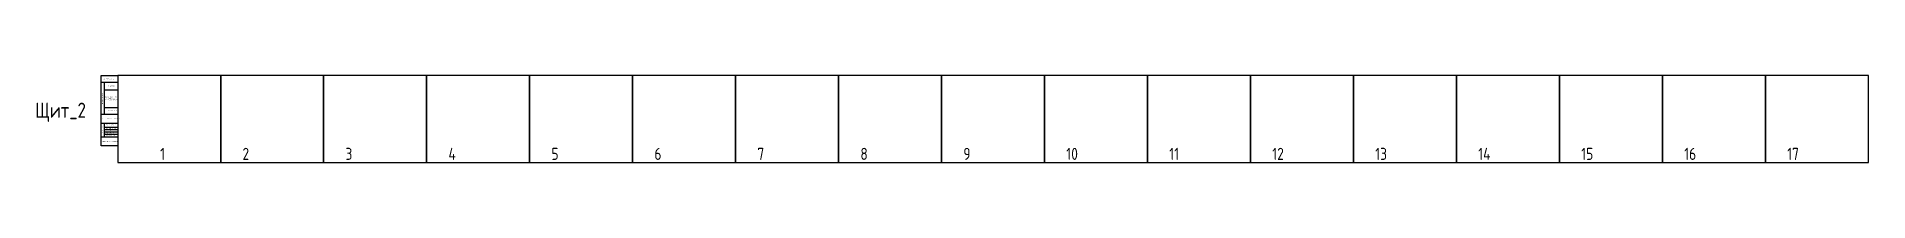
# Model space of a CAD drawing. Header units: millimetres. Extents: x -559267 to 14075, y 0 to 209897.
# Drawn here: x -213 to 5835, y 765 to 1052 of the extents above; entities that cross this region are included whole.
import ezdxf

# ---------------------------------------------------------------- set-up
doc = ezdxf.new("R2010")
doc.units = ezdxf.units.MM
doc.styles.add('Unecom', font='GOST2304A_0.ttf', dxfattribs={"height": 2.5})

msp = doc.modelspace()

# ---------------------------------------------------------------- texts
at = {"color": 6, "insert": (-50, 930.8), "char_height": 50, "attachment_point": 6, "style": 'Unecom'}
msp.add_mtext_dynamic_manual_height_columns('Щит_2', width=317.874, gutter_width=12.5, heights=[0], dxfattribs=at)
at = {"layer": 'Defpoints', "color": 6, "char_height": 40, "attachment_point": 1, "style": 'Unecom'}
for s, insert in [('1', (195, 813.4)), ('2', (467, 813.4)), ('3', (807, 813.4)), ('4', (1147, 813.4)), ('5', (1487, 813.4)), ('6', (1827, 813.4)), ('7', (2167, 813.4)), ('8', (2507, 813.4)), ('9', (2847, 813.4)), ('10', (3187, 813.4)), ('11', (3527, 813.4)), ('12', (3867, 813.4)), ('13', (4207, 813.4)), ('14', (4547, 813.4)), ('15', (4887, 813.4)), ('16', (5227, 813.4)), ('17', (5567, 813.4))]:
    msp.add_mtext_dynamic_manual_height_columns(s, width=99.921, gutter_width=12.5, heights=[0], dxfattribs=dict(at, insert=insert))

# ---------------------------------------------------------------- blocks, each defined once
blk = doc.blocks.new('_Боковик_схема Юником')
at = {"color": 0, "lineweight": -2, "ltscale": 3}
blk.add_lwpolyline([(0, 232), (55, 232), (55, 0), (0, 0)], close=True, dxfattribs=at)
for points in [[(0, 210), (55, 210), (55, 125), (10.3, 125)], [(10.3, 210), (10.3, 105)], [(10.3, 185), (55, 185)], [(0, 105), (55, 105)], [(0, 75), (55, 75)], [(10, 75), (10, 30)], [(10, 62), (51.8, 62)], [(10, 62), (55, 62)], [(0, 30), (55, 30)], [(10, 54), (55, 54)], [(10, 46), (55, 46)], [(10, 38), (55, 38)]]:
    blk.add_lwpolyline(points, dxfattribs=at)
at = {"color": 0, "lineweight": -2, "char_height": 2.5, "attachment_point": 5, "style": 'Unecom'}
for s, insert, width in [('Данные питающей сети', (27.5, 221), 55), ('Сборные шины', (32.6, 197.5), 44.736), ('Защитный аппарат/вводной отходящей линии.\\PХарактеристика, номинальный ток, расцепитель, А.', (32.6, 155), 44.736), ('Марка и сечение проводника, длина участка', (27.5, 90), 55), ('Оборудование автоматизации', (31, 115.7), 37.884), ('Условное изображение', (32.5, 68.5), 45), ('Наименование электроприемника', (27.5, 15), 55), ('Номинальная мощность, Рн, кВт', (32.5, 42), 45), ('Номинальный ток, Iн, А', (32.5, 34), 45), ('Обозначение на плане', (32.5, 58), 45), ('Фаза', (32.5, 50), 45)]:
    blk.add_mtext(s, dxfattribs=dict(at, insert=insert, width=width))
at = {"color": 0, "lineweight": -2, "char_height": 2.5, "attachment_point": 5, "rotation": 90, "style": 'Unecom'}
for s, insert, width in [('Распределительный щит', (5.1, 157.5), 105), ('Электроприемник', (4.6, 52.5), 45)]:
    blk.add_mtext(s, dxfattribs=dict(at, insert=insert, width=width))

# ---------------------------------------------------------------- linework, layer by layer
at = {"color": 6}
for points in [[(395, 1052.1), (55, 1052.1), (55, 765.1), (395, 765.1), (395, 1052.1)], [(735, 1052.1), (395, 1052.1), (395, 765.1), (735, 765.1), (735, 1052.1)], [(1075, 1052.1), (735, 1052.1), (735, 765.1), (1075, 765.1), (1075, 1052.1)], [(1415, 1052.1), (1075, 1052.1), (1075, 765.1), (1415, 765.1), (1415, 1052.1)], [(1755, 1052.1), (1415, 1052.1), (1415, 765.1), (1755, 765.1), (1755, 1052.1)], [(2095, 1052.1), (1755, 1052.1), (1755, 765.1), (2095, 765.1), (2095, 1052.1)], [(2435, 1052.1), (2095, 1052.1), (2095, 765.1), (2435, 765.1), (2435, 1052.1)], [(2775, 1052.1), (2435, 1052.1), (2435, 765.1), (2775, 765.1), (2775, 1052.1)], [(3115, 1052.1), (2775, 1052.1), (2775, 765.1), (3115, 765.1), (3115, 1052.1)], [(3455, 1052.1), (3115, 1052.1), (3115, 765.1), (3455, 765.1), (3455, 1052.1)], [(3795, 1052.1), (3455, 1052.1), (3455, 765.1), (3795, 765.1), (3795, 1052.1)], [(4135, 1052.1), (3795, 1052.1), (3795, 765.1), (4135, 765.1), (4135, 1052.1)], [(4475, 1052.1), (4135, 1052.1), (4135, 765.1), (4475, 765.1), (4475, 1052.1)], [(4815, 1052.1), (4475, 1052.1), (4475, 765.1), (4815, 765.1), (4815, 1052.1)], [(5155, 1052.1), (4815, 1052.1), (4815, 765.1), (5155, 765.1), (5155, 1052.1)], [(5495, 1052.1), (5155, 1052.1), (5155, 765.1), (5495, 765.1), (5495, 1052.1)], [(5835, 1052.1), (5495, 1052.1), (5495, 765.1), (5835, 765.1), (5835, 1052.1)]]:
    msp.add_lwpolyline(points, dxfattribs=at)

# ---------------------------------------------------------------- block references
at = {"lineweight": -3}
msp.add_blockref('_Боковик_схема Юником', (0, 820.1), dxfattribs=at)

msp.set_redraw_order([(e.dxf.handle, doc.entitydb.next_handle()) for e in msp.query("TEXT MTEXT ATTDEF DIMENSION ARC_DIMENSION")])  # texts and dimensions are drawn at this point

doc.saveas('drawing.dxf')
